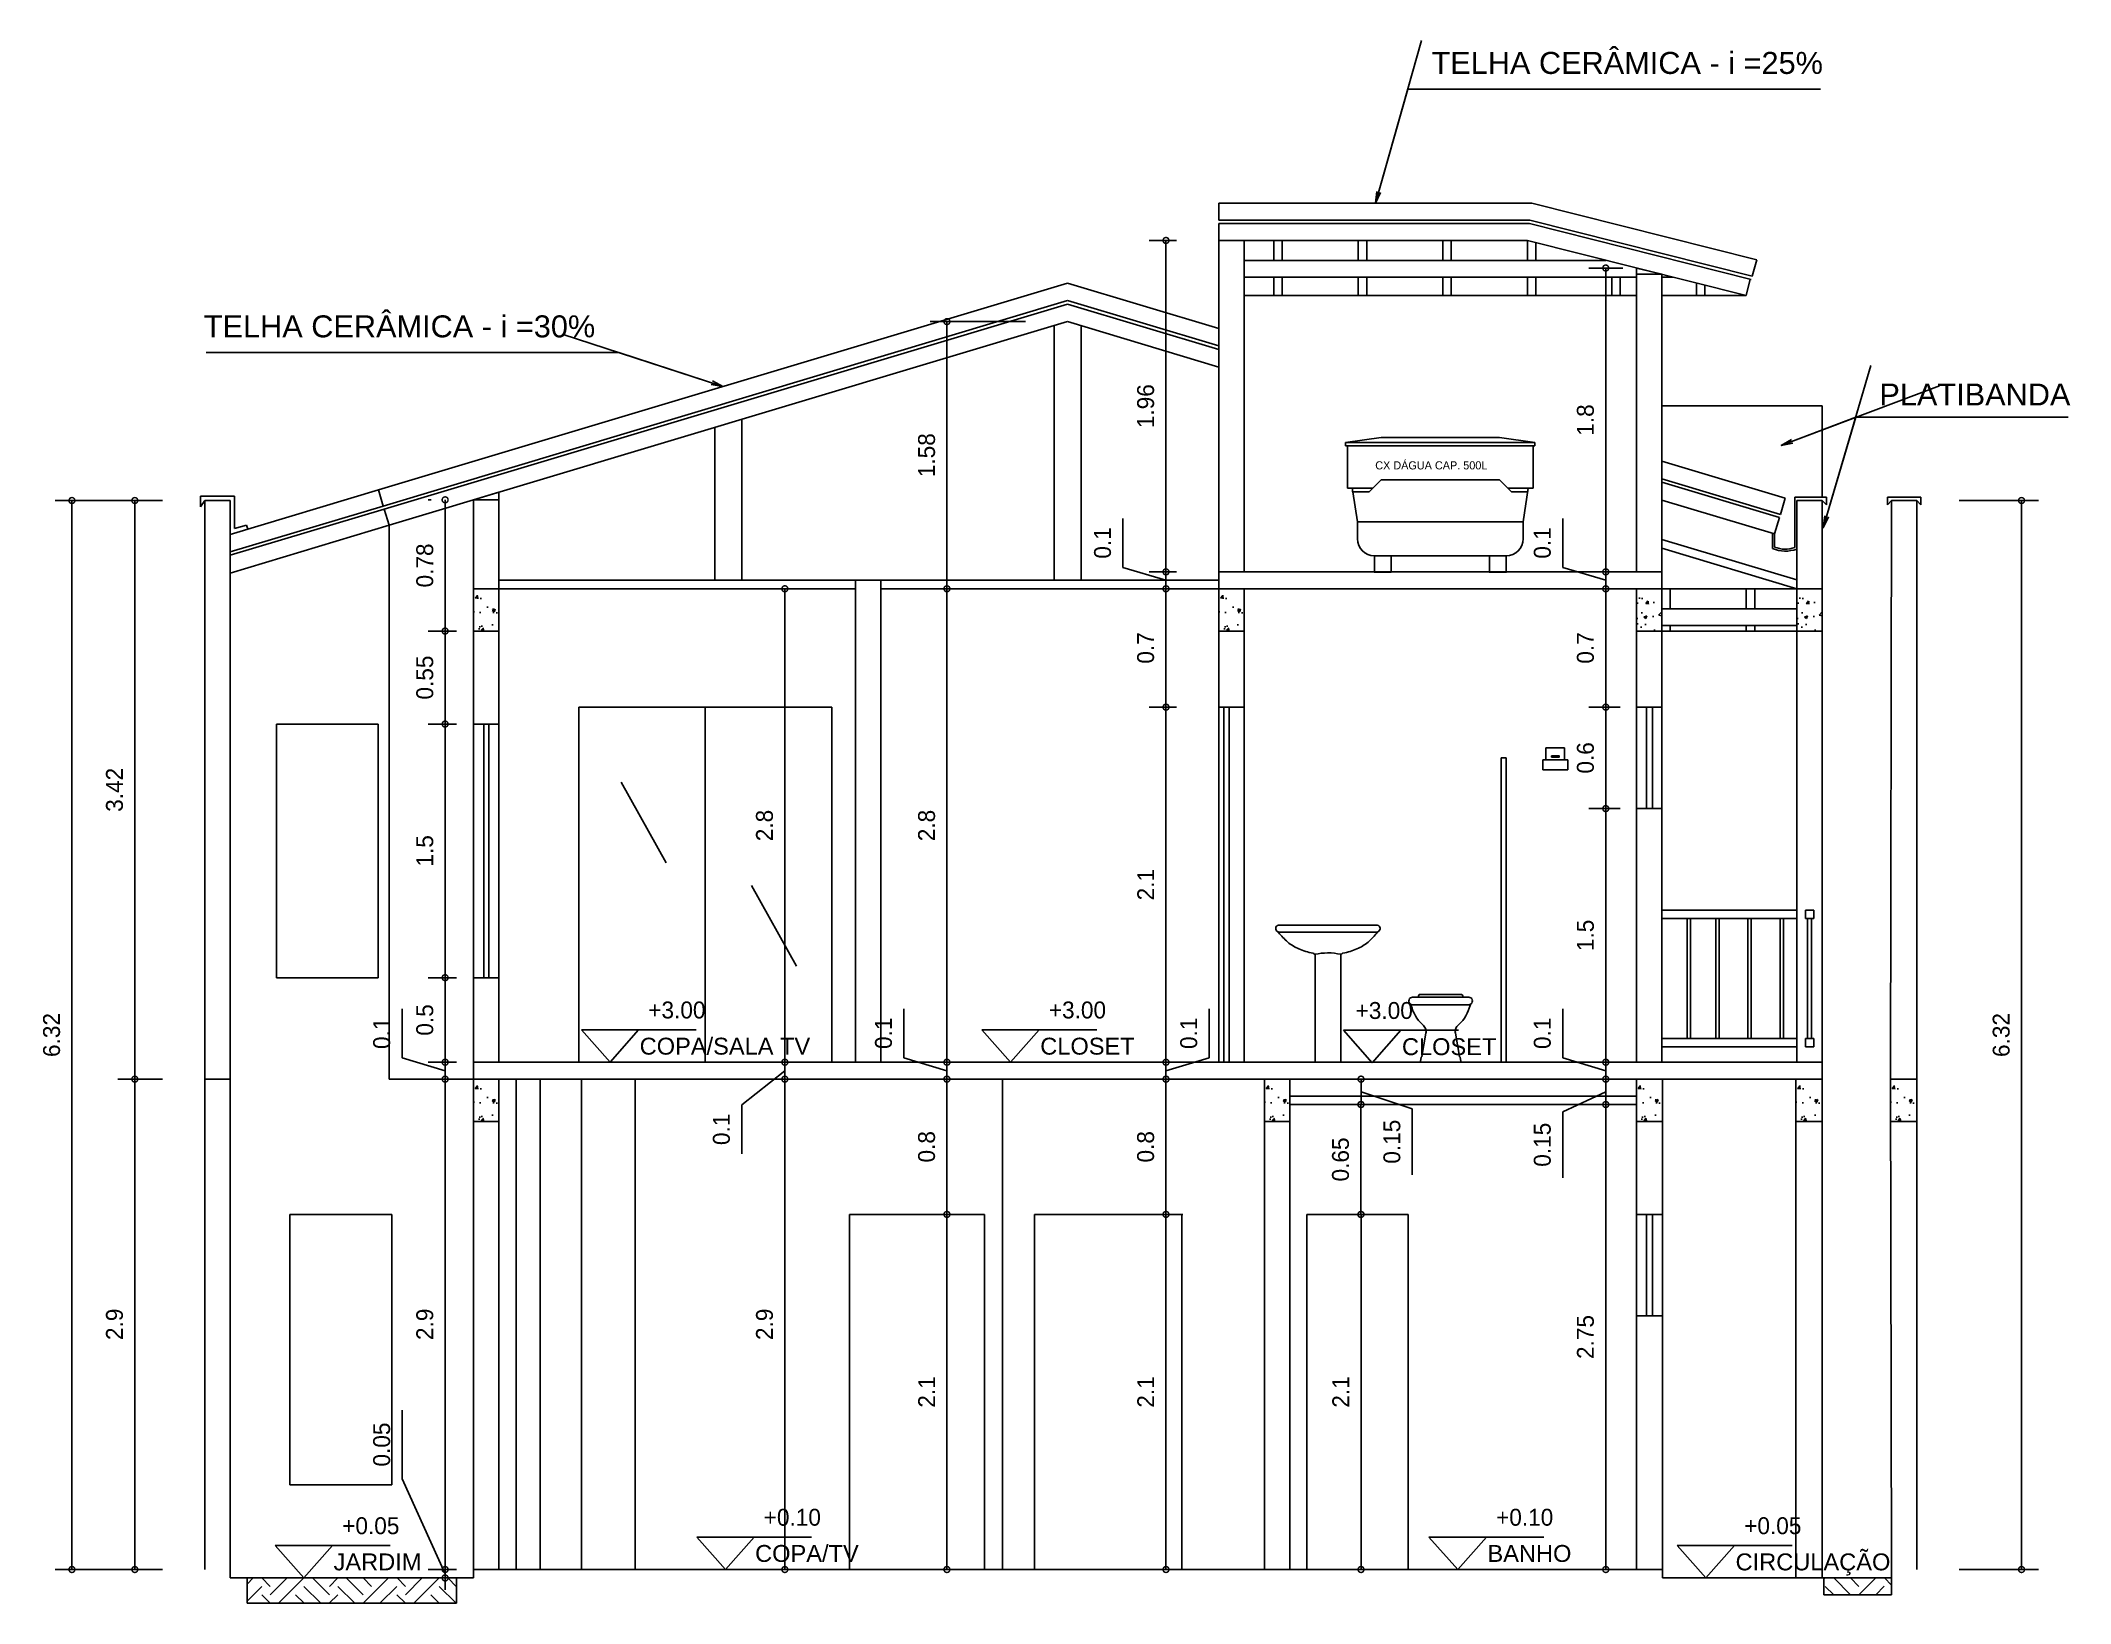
# Model space of a CAD drawing. Extents: x 130 to 509, y 87 to 225.
# Drawn here: x 372.58 to 384.59, y 141.76 to 151.01 of the extents above; entities that cross this region are included whole.
import ezdxf

# ---------------------------------------------------------------- set-up
doc = ezdxf.new("R2010")
doc.units = 0
doc.header["$LTSCALE"] = 7
doc.layers.get('0').update_dxf_attribs({"linetype": 'CONTINUOUS'})
doc.layers.get('DEFPOINTS').update_dxf_attribs({"linetype": 'CONTINUOUS'})
for name, color, linetype in [('02', 2, 'CONTINUOUS'), ('03', 3, 'CONTINUOUS'), ('04', 4, 'CONTINUOUS'), ('05', 5, 'CONTINUOUS'), ('06', 6, 'CONTINUOUS'), ('20', 2, 'CONTINUOUS'), ('40', 4, 'CONTINUOUS'), ('50', 5, 'CONTINUOUS'), ('COTAS', 7, 'CONTINUOUS'), ('TEXTO', 3, 'CONTINUOUS')]:
    doc.layers.add(name, color=color, linetype=linetype)
doc.styles.add('ARIAL', font='arial.ttf', dxfattribs={"height": 0.075})
doc.dimstyles.get("Standard").update_dxf_attribs({"dimtxt": 0.18, "dimasz": 0.18, "dimexe": 0.18, "dimexo": 0.0625, "dimgap": 0.09, "dimtad": 0, "dimtih": 1, "dimtoh": 1, "dimdec": 4, "dimzin": 0, "dimdsep": 46, "dimtxsty": 'Standard', "dimcen": 0.09, "dimadec": 0, "dimazin": 0, "dimtfac": 1, "dimtdec": 4, "dimtofl": 0, "dimtmove": 0, "dimatfit": 3, "dimfxl": 1, "dimtolj": 1, "dimtzin": 0, "dimarcsym": 0})
pattern_1 = [(45, (-24.46222, 32.21421), (0.1, 0.3), [0.28284271, -0.28284271]), (45, (-24.41222, 32.16421), (0.1, 0.3), [0.28284271, -0.28284271]), (315, (-24.36222, 32.1642), (0.3, 0.1), [0.14142136, -0.14142136]), (315, (-24.31222, 32.2142), (0.3, 0.1), [0.14142136, -0.14142136]), (315, (-24.26222, 32.2642), (0.3, 0.1), [0.14142136, -0.14142136]), (315, (-24.21222, 32.3142), (0.3, 0.1), [0.14142136, -0.14142136])]
pattern_2 = [(50, (-24.46222, 32.11421), (0.18218467, -0.015939086), [0.01905, -0.20955]), (355, (-24.46222, 32.11421), (-0.03524283, 0.19105664), [0.01524, -0.16764]), (100.451, (-24.44704, 32.11288), (0.1469425, 0.17511669), [0.01619, -0.17809]), (46.1842, (-24.46222, 32.16501), (0.27107904, -0.04204233), [0.028575, -0.314325]), (96.6356, (-24.43963, 32.1615), (0.23740423, 0.24742556), [0.024285, -0.267135]), (351.184, (-24.46222, 32.165), (0.2374046, 0.24742512), [0.02286, -0.25146]), (21, (-24.43682, 32.15231), (0.15161488, -0.10226552), [0.01905, -0.20955]), (326, (-24.43682, 32.15231), (0.06180203, 0.18418797), [0.01524, -0.16764]), (71.4514, (-24.42418, 32.14379), (0.21341649, 0.08192286), [0.01619, -0.17809]), (37.5, (-24.46222, 32.11421), (0.003088603, 0.084555039), [0, -0.165608, 0, -0.17018, 0, -0.168275]), (7.5, (-24.46222, 32.11421), (0.066819663, 0.100180575), [0, -0.097028, 0, -0.161798, 0, -0.064135]), (327.5, (-24.51886, 32.11421), (0.135590595, -0.005728744), [0, -0.0635, 0, -0.19812, 0, -0.26289]), (317.5, (-24.54426, 32.11421), (0.14812918, 0.02542649), [0, -0.08255, 0, -0.131572, 0, -0.18669])]

msp = doc.modelspace()

# ---------------------------------------------------------------- texts
at = {"layer": '02'}
msp.add_text('CX DÁGUA CAP. 500L', height=0.048, dxfattribs=at).set_placement((380.476, 148.47))
at = {"layer": 'COTAS'}
for s, p in [('+3.00', (376.175, 145.223)), ('+3.00', (378.545, 145.223)), ('+3.00', (380.36, 145.22)), ('+0.10', (376.858, 142.223)), ('+0.10', (381.191, 142.223)), ('+0.05', (374.364, 142.173)), ('+0.05', (382.659, 142.173))]:
    msp.add_text(s, height=0.1, dxfattribs=at).set_placement(p)
at = {"layer": 'TEXTO', "style": 'ARIAL'}
for s, p in [('COPA/SALA TV', (376.124, 145.009)), ('CLOSET', (378.494, 145.009)), ('CLOSET', (380.634, 145.006)), ('COPA/TV', (376.807, 142.009)), ('BANHO', (381.14, 142.009)), ('CIRCULAÇÃO', (382.608, 141.959)), ('JARDIM', (374.313, 141.959))]:
    msp.add_text(s, height=0.1, dxfattribs=at).set_placement(p)
at = {"layer": 'TEXTO', "char_height": 0.13, "style": 'ARIAL'}
for s, insert, attachment_point in [('TELHA CERÂMICA - i =25%', (380.809, 150.873), 4), ('TELHA CERÂMICA - i =30%', (375.861, 149.315), 6), ('PLATIBANDA', (383.459, 148.913), 4)]:
    msp.add_mtext(s, dxfattribs=dict(at, insert=insert, attachment_point=attachment_point))

# ---------------------------------------------------------------- blocks, each defined once
blk = doc.blocks.new('LOUÇA-01')
blk.add_lwpolyline([(0, 0), (0.111, 0), (0.116, 0, 0.430189), (0.119, 0.004), (0.115, 0.029), (0.115, 0.029, 0.221855), (0.111, 0.033), (0.087, 0.172, -0.088189), (0.088, 0.193, -0.142745), (0.101, 0.217), (0.108, 0.223, 0.143489), (0.174, 0.336, -0.13045), (0.18, 0.345, 0.692721), (0.166, 0.385), (0.137, 0.385, -0.335716), (0.131, 0.39), (0.13, 0.397, 0.365938), (0.125, 0.4), (0, 0.4), (-0.125, 0.4, 0.365938), (-0.13, 0.397), (-0.131, 0.39, -0.335716), (-0.137, 0.385), (-0.166, 0.385, 0.692721), (-0.18, 0.345, -0.13045), (-0.174, 0.336, 0.143489), (-0.108, 0.223), (-0.101, 0.217, -0.142745), (-0.088, 0.193, -0.088189), (-0.087, 0.172), (-0.111, 0.033, 0.221855), (-0.115, 0.029), (-0.115, 0.029), (-0.119, 0.004, 0.430189), (-0.116, 0), (-0.111, 0)], format="xyb", close=True)
blk.add_lwpolyline([(-0.137, 0.385), (0, 0.385), (0.137, 0.385)])
blk.add_lwpolyline([(-0.18, 0.345, 0.161456), (-0.166, 0.34), (0, 0.34), (0.166, 0.34, 0.161456), (0.18, 0.345)], format="xyb")
blk = doc.blocks.new('LOUÇA-23')
blk.add_lwpolyline([(0, -0.001), (0.071, -0.001, 0.414214), (0.076, 0.004), (0.076, 0.638, -0.001012), (0.078, 0.638, 0.278163), (0.083, 0.64), (0.083, 0.641, -0.198576), (0.089, 0.645, 0.069944), (0.172, 0.669, 0.067017), (0.238, 0.71, 0.054509), (0.292, 0.767, -0.104847), (0.296, 0.771, 0.772082), (0.292, 0.81, 0.036547), (0.29, 0.81), (0.211, 0.81), (0, 0.81), (-0.211, 0.81), (-0.29, 0.81, 0.036547), (-0.292, 0.81, 0.772082), (-0.296, 0.771, -0.104847), (-0.292, 0.767, 0.054509), (-0.238, 0.71, 0.067017), (-0.172, 0.669, 0.069944), (-0.089, 0.645, -0.198576), (-0.083, 0.641), (-0.083, 0.64, 0.278163), (-0.078, 0.638, -0.001012), (-0.076, 0.638), (-0.076, 0.004, 0.414214), (-0.071, -0.001)], format="xyb", close=True)
for points in [[(-0.296, 0.771, 0.064534), (-0.291, 0.769, 0.046224), (-0.291, 0.769), (0, 0.769), (0.291, 0.769, 0.046224), (0.291, 0.769, 0.064534), (0.296, 0.771, 0.064534)], [(0.076, 0.638, 0.037131), (0.001, 0.646), (-0.002, 0.646, 0.036534), (-0.076, 0.638, 0.037602)]]:
    blk.add_lwpolyline(points, format="xyb")
blk = doc.blocks.new('_DOTSMALL')
at = {"color": 0, "linetype": 'ByBlock', "const_width": 0.5}
blk.add_lwpolyline([(-0.0625, 0, 1), (0.0625, 0, 1)], format="xyb", close=True, dxfattribs=at)
blk = doc.blocks.new('*D259')
at = {"color": 0, "linetype": 'ByBlock'}
for p, q in [((475.079, 144.864), (474.9, 144.864)), ((475, 144.864), (475, 144.064)), ((474.973, 144.064), (474.9, 144.064))]:
    blk.add_line(p, q, dxfattribs=at)
at = {"layer": 'DEFPOINTS', "color": 0, "linetype": 'ByBlock'}
for p in [(475.329, 144.864), (475, 144.064), (475.223, 144.064)]:
    blk.add_point(p, dxfattribs=at)
at = {"color": 0, "linetype": 'ByBlock', "xscale": 0.07, "yscale": 0.07, "zscale": 0.07}
for p, rotation in [((475, 144.864), 90), ((475, 144.064), 270)]:
    blk.add_blockref('_DOTSMALL', p, dxfattribs=dict(at, rotation=rotation))
at = {"color": 2, "linetype": 'ByBlock', "insert": (474.88, 144.464), "char_height": 0.1, "attachment_point": 5, "rotation": 90}
blk.add_mtext('\\A1;0.8', dxfattribs=at)
blk = doc.blocks.new('*D260')
at = {"layer": 'COTAS', "color": 0}
for p, q in [((377.942, 144.064), (377.942, 141.964)), ((377.702, 141.964), (377.842, 141.964))]:
    blk.add_line(p, q, dxfattribs=at)
at = {"layer": 'DEFPOINTS', "color": 0}
for p in [(378.165, 144.064), (377.942, 141.964), (377.952, 141.964)]:
    blk.add_point(p, dxfattribs=at)
at = {"layer": 'COTAS', "color": 0, "xscale": 0.07, "yscale": 0.07, "zscale": 0.07}
for p, rotation in [((377.942, 144.064), 90), ((377.942, 141.964), 270)]:
    blk.add_blockref('_DOTSMALL', p, dxfattribs=dict(at, rotation=rotation))
at = {"layer": 'COTAS', "color": 2, "insert": (377.822, 143.014), "char_height": 0.1, "attachment_point": 5, "rotation": 90}
blk.add_mtext('\\A1;2.1', dxfattribs=at)
blk = doc.blocks.new('*D261')
at = {"color": 0, "linetype": 'ByBlock'}
for p, q in [((477.379, 144.714), (477.549, 144.714)), ((477.449, 144.064), (477.449, 144.714)), ((477.379, 144.064), (477.549, 144.064))]:
    blk.add_line(p, q, dxfattribs=at)
at = {"layer": 'DEFPOINTS', "color": 0, "linetype": 'ByBlock'}
for p in [(477.129, 144.714), (477.449, 144.714), (477.129, 144.064)]:
    blk.add_point(p, dxfattribs=at)
at = {"color": 0, "linetype": 'ByBlock', "xscale": 0.07, "yscale": 0.07, "zscale": 0.07}
for p, rotation in [((477.449, 144.714), 90), ((477.449, 144.064), 270)]:
    blk.add_blockref('_DOTSMALL', p, dxfattribs=dict(at, rotation=rotation))
at = {"color": 2, "linetype": 'ByBlock', "insert": (477.329, 144.389), "char_height": 0.1, "attachment_point": 5, "rotation": 90}
blk.add_mtext('\\A1;0.65', dxfattribs=at)
blk = doc.blocks.new('*D262')
at = {"layer": 'COTAS', "color": 0}
for p, q in [((380.392, 144.064), (380.392, 141.964)), ((380.622, 141.964), (380.492, 141.964))]:
    blk.add_line(p, q, dxfattribs=at)
at = {"layer": 'DEFPOINTS', "color": 0}
for p in [(380.071, 144.064), (380.372, 141.964), (380.392, 141.964)]:
    blk.add_point(p, dxfattribs=at)
at = {"layer": 'COTAS', "color": 0, "xscale": 0.07, "yscale": 0.07, "zscale": 0.07}
for p, rotation in [((380.392, 144.064), 90), ((380.392, 141.964), 270)]:
    blk.add_blockref('_DOTSMALL', p, dxfattribs=dict(at, rotation=rotation))
at = {"layer": 'COTAS', "color": 2, "insert": (380.272, 143.014), "char_height": 0.1, "attachment_point": 5, "rotation": 90}
blk.add_mtext('\\A1;2.1', dxfattribs=at)
blk = doc.blocks.new('*D263')
at = {"color": 0, "linetype": 'ByBlock'}
for p, q in [((478.829, 144.714), (478.798, 144.714)), ((478.898, 144.714), (478.898, 141.964)), ((478.829, 141.964), (478.798, 141.964))]:
    blk.add_line(p, q, dxfattribs=at)
at = {"layer": 'DEFPOINTS', "color": 0, "linetype": 'ByBlock'}
for p in [(479.079, 144.714), (478.898, 141.964), (479.079, 141.964)]:
    blk.add_point(p, dxfattribs=at)
at = {"color": 0, "linetype": 'ByBlock', "xscale": 0.07, "yscale": 0.07, "zscale": 0.07}
for p, rotation in [((478.898, 144.714), 90), ((478.898, 141.964), 270)]:
    blk.add_blockref('_DOTSMALL', p, dxfattribs=dict(at, rotation=rotation))
at = {"color": 2, "linetype": 'ByBlock', "insert": (478.778, 143.339), "char_height": 0.1, "attachment_point": 5, "rotation": 90}
blk.add_mtext('\\A1;2.75', dxfattribs=at)
blk = doc.blocks.new('*D264')
at = {"layer": 'COTAS', "color": 0}
for p, q in [((377.687, 144.99), (377.687, 145.28)), ((377.942, 144.914), (377.687, 144.99)), ((377.693, 144.964), (377.842, 144.964)), ((377.942, 144.964), (377.942, 145.034)), ((377.942, 144.864), (377.942, 144.964)), ((377.942, 144.864), (377.942, 144.964)), ((377.942, 144.864), (377.942, 144.794))]:
    blk.add_line(p, q, dxfattribs=at)
at = {"layer": 'DEFPOINTS', "color": 0}
for p in [(377.942, 144.964), (377.943, 144.964), (378.271, 144.864)]:
    blk.add_point(p, dxfattribs=at)
at = {"layer": 'COTAS', "color": 0, "xscale": 0.07, "yscale": 0.07, "zscale": 0.07}
for p, rotation in [((377.942, 144.964), 270), ((377.942, 144.864), 90)]:
    blk.add_blockref('_DOTSMALL', p, dxfattribs=dict(at, rotation=rotation))
at = {"layer": 'COTAS', "color": 2, "insert": (377.567, 145.135), "char_height": 0.1, "attachment_point": 5, "rotation": 90}
blk.add_mtext('\\A1;0.1', dxfattribs=at)
blk = doc.blocks.new('*D265')
at = {"layer": 'COTAS', "color": 0}
for p, q in [((377.801, 147.764), (378.042, 147.764)), ((377.942, 144.964), (377.942, 147.764))]:
    blk.add_line(p, q, dxfattribs=at)
at = {"layer": 'DEFPOINTS', "color": 0}
for p in [(377.551, 147.764), (377.942, 147.764), (377.943, 144.964)]:
    blk.add_point(p, dxfattribs=at)
at = {"layer": 'COTAS', "color": 0, "xscale": 0.07, "yscale": 0.07, "zscale": 0.07}
for p, rotation in [((377.942, 147.764), 90), ((377.942, 144.964), 270)]:
    blk.add_blockref('_DOTSMALL', p, dxfattribs=dict(at, rotation=rotation))
at = {"layer": 'COTAS', "color": 2, "insert": (377.822, 146.364), "char_height": 0.1, "attachment_point": 5, "rotation": 90}
blk.add_mtext('\\A1;2.8', dxfattribs=at)
blk = doc.blocks.new('*D266')
at = {"layer": 'COTAS', "color": 0}
for p, q in [((378.406, 149.344), (377.842, 149.344)), ((377.942, 147.764), (377.942, 149.344))]:
    blk.add_line(p, q, dxfattribs=at)
at = {"layer": 'DEFPOINTS', "color": 0}
for p in [(377.942, 149.344), (378.656, 149.344), (377.551, 147.764)]:
    blk.add_point(p, dxfattribs=at)
at = {"layer": 'COTAS', "color": 0, "xscale": 0.07, "yscale": 0.07, "zscale": 0.07}
for p, rotation in [((377.942, 149.344), 90), ((377.942, 147.764), 270)]:
    blk.add_blockref('_DOTSMALL', p, dxfattribs=dict(at, rotation=rotation))
at = {"layer": 'COTAS', "color": 2, "insert": (377.822, 148.554), "char_height": 0.1, "attachment_point": 5, "rotation": 90}
blk.add_mtext('\\A1;1.58', dxfattribs=at)
blk = doc.blocks.new('*D267')
at = {"layer": 'COTAS', "color": 0}
for p, q in [((381.601, 144.864), (381.74, 144.864)), ((381.84, 144.714), (381.84, 144.864)), ((381.84, 144.789), (381.585, 144.671)), ((381.585, 144.671), (381.585, 144.281))]:
    blk.add_line(p, q, dxfattribs=at)
at = {"layer": 'DEFPOINTS', "color": 0}
for p in [(381.84, 144.864), (381.851, 144.864), (382.021, 144.714)]:
    blk.add_point(p, dxfattribs=at)
at = {"layer": 'COTAS', "color": 0, "xscale": 0.07, "yscale": 0.07, "zscale": 0.07}
for p, rotation in [((381.84, 144.864), 90), ((381.84, 144.714), 270)]:
    blk.add_blockref('_DOTSMALL', p, dxfattribs=dict(at, rotation=rotation))
at = {"layer": 'COTAS', "color": 2, "insert": (381.465, 144.476), "char_height": 0.1, "attachment_point": 5, "rotation": 90}
blk.add_mtext('\\A1;0.15', dxfattribs=at)
blk = doc.blocks.new('*D268')
at = {"layer": 'COTAS', "color": 0}
for p, q in [((381.585, 144.99), (381.585, 145.28)), ((381.84, 144.914), (381.585, 144.99)), ((381.601, 144.964), (381.74, 144.964)), ((381.84, 144.964), (381.84, 145.034)), ((381.84, 144.864), (381.84, 144.964)), ((381.84, 144.864), (381.84, 144.964)), ((381.84, 144.864), (381.84, 144.794))]:
    blk.add_line(p, q, dxfattribs=at)
at = {"layer": 'DEFPOINTS', "color": 0}
for p in [(381.84, 144.964), (381.851, 144.964), (381.851, 144.864)]:
    blk.add_point(p, dxfattribs=at)
at = {"layer": 'COTAS', "color": 0, "xscale": 0.07, "yscale": 0.07, "zscale": 0.07}
for p, rotation in [((381.84, 144.964), 270), ((381.84, 144.864), 90)]:
    blk.add_blockref('_DOTSMALL', p, dxfattribs=dict(at, rotation=rotation))
at = {"layer": 'COTAS', "color": 2, "insert": (381.465, 145.135), "char_height": 0.1, "attachment_point": 5, "rotation": 90}
blk.add_mtext('\\A1;0.1', dxfattribs=at)
blk = doc.blocks.new('*D269')
at = {"layer": 'COTAS', "color": 0}
for p, q in [((381.585, 147.89), (381.585, 148.18)), ((381.84, 147.814), (381.585, 147.89)), ((381.593, 147.864), (381.74, 147.864)), ((381.84, 147.864), (381.84, 147.934)), ((381.84, 147.764), (381.84, 147.864)), ((381.84, 147.764), (381.84, 147.864)), ((381.84, 147.764), (381.84, 147.694))]:
    blk.add_line(p, q, dxfattribs=at)
at = {"layer": 'DEFPOINTS', "color": 0}
for p in [(381.84, 147.864), (381.843, 147.864), (381.843, 147.764)]:
    blk.add_point(p, dxfattribs=at)
at = {"layer": 'COTAS', "color": 0, "xscale": 0.07, "yscale": 0.07, "zscale": 0.07}
for p, rotation in [((381.84, 147.864), 270), ((381.84, 147.764), 90)]:
    blk.add_blockref('_DOTSMALL', p, dxfattribs=dict(at, rotation=rotation))
at = {"layer": 'COTAS', "color": 2, "insert": (381.465, 148.035), "char_height": 0.1, "attachment_point": 5, "rotation": 90}
blk.add_mtext('\\A1;0.1', dxfattribs=at)
blk = doc.blocks.new('*D270')
at = {"layer": 'COTAS', "color": 0}
for p, q in [((381.94, 149.661), (381.74, 149.661)), ((381.84, 147.864), (381.84, 149.661))]:
    blk.add_line(p, q, dxfattribs=at)
at = {"layer": 'DEFPOINTS', "color": 0}
for p in [(381.84, 149.661), (382.19, 149.661), (381.843, 147.864)]:
    blk.add_point(p, dxfattribs=at)
at = {"layer": 'COTAS', "color": 0, "xscale": 0.07, "yscale": 0.07, "zscale": 0.07}
for p, rotation in [((381.84, 149.661), 90), ((381.84, 147.864), 270)]:
    blk.add_blockref('_DOTSMALL', p, dxfattribs=dict(at, rotation=rotation))
at = {"layer": 'COTAS', "color": 2, "insert": (381.72, 148.762), "char_height": 0.1, "attachment_point": 5, "rotation": 90}
blk.add_mtext('\\A1;1.8', dxfattribs=at)
blk = doc.blocks.new('*D271')
at = {"color": 0, "linetype": 'ByBlock'}
for p, q in [((476.359, 149.874), (476.196, 149.874)), ((476.296, 149.874), (476.296, 147.914)), ((476.359, 147.914), (476.196, 147.914))]:
    blk.add_line(p, q, dxfattribs=at)
at = {"layer": 'DEFPOINTS', "color": 0, "linetype": 'ByBlock'}
for p in [(476.609, 149.874), (476.296, 147.914), (476.609, 147.914)]:
    blk.add_point(p, dxfattribs=at)
at = {"color": 0, "linetype": 'ByBlock', "xscale": 0.07, "yscale": 0.07, "zscale": 0.07}
for p, rotation in [((476.296, 149.874), 90), ((476.296, 147.914), 270)]:
    blk.add_blockref('_DOTSMALL', p, dxfattribs=dict(at, rotation=rotation))
at = {"color": 2, "linetype": 'ByBlock', "insert": (476.176, 148.894), "char_height": 0.1, "attachment_point": 5, "rotation": 90}
blk.add_mtext('\\A1;1.96', dxfattribs=at)
blk = doc.blocks.new('*D272')
at = {"layer": 'COTAS', "color": 0}
for p, q in [((378.983, 147.89), (378.983, 148.18)), ((379.238, 147.814), (378.983, 147.89)), ((379.238, 147.864), (379.238, 147.934)), ((379.238, 147.864), (379.238, 147.764)), ((379.238, 147.864), (379.238, 147.764)), ((379.301, 147.764), (379.138, 147.764)), ((379.238, 147.764), (379.238, 147.694))]:
    blk.add_line(p, q, dxfattribs=at)
at = {"layer": 'DEFPOINTS', "color": 0}
for p in [(379.551, 147.864), (379.238, 147.764), (379.551, 147.764)]:
    blk.add_point(p, dxfattribs=at)
at = {"layer": 'COTAS', "color": 0, "xscale": 0.07, "yscale": 0.07, "zscale": 0.07}
for p, rotation in [((379.238, 147.864), 270), ((379.238, 147.764), 90)]:
    blk.add_blockref('_DOTSMALL', p, dxfattribs=dict(at, rotation=rotation))
at = {"layer": 'COTAS', "color": 2, "insert": (378.863, 148.035), "char_height": 0.1, "attachment_point": 5, "rotation": 90}
blk.add_mtext('\\A1;0.1', dxfattribs=at)
blk = doc.blocks.new('*D273')
at = {"layer": 'COTAS', "color": 0}
for p, q in [((379.238, 147.764), (379.238, 147.064)), ((379.301, 147.064), (379.138, 147.064))]:
    blk.add_line(p, q, dxfattribs=at)
at = {"layer": 'DEFPOINTS', "color": 0}
for p in [(379.551, 147.764), (379.238, 147.064), (379.551, 147.064)]:
    blk.add_point(p, dxfattribs=at)
at = {"layer": 'COTAS', "color": 0, "xscale": 0.07, "yscale": 0.07, "zscale": 0.07}
for p, rotation in [((379.238, 147.764), 90), ((379.238, 147.064), 270)]:
    blk.add_blockref('_DOTSMALL', p, dxfattribs=dict(at, rotation=rotation))
at = {"layer": 'COTAS', "color": 2, "insert": (379.118, 147.414), "char_height": 0.1, "attachment_point": 5, "rotation": 90}
blk.add_mtext('\\A1;0.7', dxfattribs=at)
blk = doc.blocks.new('*D274')
at = {"layer": 'COTAS', "color": 0}
for p, q in [((379.238, 147.064), (379.238, 144.964)), ((379.301, 144.964), (379.138, 144.964))]:
    blk.add_line(p, q, dxfattribs=at)
at = {"layer": 'DEFPOINTS', "color": 0}
for p in [(379.551, 147.064), (379.238, 144.964), (379.551, 144.964)]:
    blk.add_point(p, dxfattribs=at)
at = {"layer": 'COTAS', "color": 0, "xscale": 0.07, "yscale": 0.07, "zscale": 0.07}
for p, rotation in [((379.238, 147.064), 90), ((379.238, 144.964), 270)]:
    blk.add_blockref('_DOTSMALL', p, dxfattribs=dict(at, rotation=rotation))
at = {"layer": 'COTAS', "color": 2, "insert": (379.118, 146.014), "char_height": 0.1, "attachment_point": 5, "rotation": 90}
blk.add_mtext('\\A1;2.1', dxfattribs=at)
blk = doc.blocks.new('*D275')
at = {"layer": 'COTAS', "color": 0}
for p, q in [((381.926, 146.464), (381.74, 146.464)), ((381.84, 144.964), (381.84, 146.464))]:
    blk.add_line(p, q, dxfattribs=at)
at = {"layer": 'DEFPOINTS', "color": 0}
for p in [(381.84, 146.464), (382.176, 146.464), (381.851, 144.964)]:
    blk.add_point(p, dxfattribs=at)
at = {"layer": 'COTAS', "color": 0, "xscale": 0.07, "yscale": 0.07, "zscale": 0.07}
for p, rotation in [((381.84, 146.464), 90), ((381.84, 144.964), 270)]:
    blk.add_blockref('_DOTSMALL', p, dxfattribs=dict(at, rotation=rotation))
at = {"layer": 'COTAS', "color": 2, "insert": (381.72, 145.714), "char_height": 0.1, "attachment_point": 5, "rotation": 90}
blk.add_mtext('\\A1;1.5', dxfattribs=at)
blk = doc.blocks.new('*D276')
at = {"layer": 'COTAS', "color": 0}
for p, q in [((381.926, 147.064), (381.74, 147.064)), ((381.84, 146.464), (381.84, 147.064))]:
    blk.add_line(p, q, dxfattribs=at)
at = {"layer": 'DEFPOINTS', "color": 0}
for p in [(381.84, 147.064), (382.176, 147.064), (382.176, 146.464)]:
    blk.add_point(p, dxfattribs=at)
at = {"layer": 'COTAS', "color": 0, "xscale": 0.07, "yscale": 0.07, "zscale": 0.07}
for p, rotation in [((381.84, 147.064), 90), ((381.84, 146.464), 270)]:
    blk.add_blockref('_DOTSMALL', p, dxfattribs=dict(at, rotation=rotation))
at = {"layer": 'COTAS', "color": 2, "insert": (381.72, 146.764), "char_height": 0.1, "attachment_point": 5, "rotation": 90}
blk.add_mtext('\\A1;0.6', dxfattribs=at)
blk = doc.blocks.new('*D277')
at = {"layer": 'COTAS', "color": 0}
for p, q in [((381.771, 147.764), (381.74, 147.764)), ((381.84, 147.064), (381.84, 147.764))]:
    blk.add_line(p, q, dxfattribs=at)
at = {"layer": 'DEFPOINTS', "color": 0}
for p in [(381.84, 147.764), (382.021, 147.764), (382.021, 147.064)]:
    blk.add_point(p, dxfattribs=at)
at = {"layer": 'COTAS', "color": 0, "xscale": 0.07, "yscale": 0.07, "zscale": 0.07}
for p, rotation in [((381.84, 147.764), 90), ((381.84, 147.064), 270)]:
    blk.add_blockref('_DOTSMALL', p, dxfattribs=dict(at, rotation=rotation))
at = {"layer": 'COTAS', "color": 2, "insert": (381.72, 147.414), "char_height": 0.1, "attachment_point": 5, "rotation": 90}
blk.add_mtext('\\A1;0.7', dxfattribs=at)
blk = doc.blocks.new('*D278')
at = {"layer": 'COTAS', "color": 0}
for p, q in [((379.493, 144.99), (379.493, 145.28)), ((379.238, 144.964), (379.238, 145.034)), ((379.238, 144.914), (379.493, 144.99)), ((379.238, 144.964), (379.238, 144.864)), ((379.238, 144.964), (379.238, 144.864)), ((379.238, 144.864), (379.238, 144.794)), ((379.381, 144.864), (379.338, 144.864))]:
    blk.add_line(p, q, dxfattribs=at)
at = {"layer": 'DEFPOINTS', "color": 0}
for p in [(379.551, 144.964), (379.131, 144.864), (379.238, 144.864)]:
    blk.add_point(p, dxfattribs=at)
at = {"layer": 'COTAS', "color": 0, "xscale": 0.07, "yscale": 0.07, "zscale": 0.07}
for p, rotation in [((379.238, 144.964), 270), ((379.238, 144.864), 90)]:
    blk.add_blockref('_DOTSMALL', p, dxfattribs=dict(at, rotation=rotation))
at = {"layer": 'COTAS', "color": 2, "insert": (379.373, 145.135), "char_height": 0.1, "attachment_point": 5, "rotation": 90}
blk.add_mtext('\\A1;0.1', dxfattribs=at)
blk = doc.blocks.new('*D279')
at = {"layer": 'COTAS', "color": 0}
for p, q in [((379.238, 144.864), (379.238, 144.064)), ((378.711, 144.064), (379.338, 144.064))]:
    blk.add_line(p, q, dxfattribs=at)
at = {"layer": 'DEFPOINTS', "color": 0}
for p in [(379.131, 144.864), (378.461, 144.064), (379.238, 144.064)]:
    blk.add_point(p, dxfattribs=at)
at = {"layer": 'COTAS', "color": 0, "xscale": 0.07, "yscale": 0.07, "zscale": 0.07}
for p, rotation in [((379.238, 144.864), 90), ((379.238, 144.064), 270)]:
    blk.add_blockref('_DOTSMALL', p, dxfattribs=dict(at, rotation=rotation))
at = {"layer": 'COTAS', "color": 2, "insert": (379.118, 144.464), "char_height": 0.1, "attachment_point": 5, "rotation": 90}
blk.add_mtext('\\A1;0.8', dxfattribs=at)
blk = doc.blocks.new('*D280')
at = {"layer": 'COTAS', "color": 0}
for p, q in [((379.238, 144.064), (379.238, 141.964)), ((379.381, 141.964), (379.338, 141.964))]:
    blk.add_line(p, q, dxfattribs=at)
at = {"layer": 'DEFPOINTS', "color": 0}
for p in [(379.131, 144.064), (379.131, 141.964), (379.238, 141.964)]:
    blk.add_point(p, dxfattribs=at)
at = {"layer": 'COTAS', "color": 0, "xscale": 0.07, "yscale": 0.07, "zscale": 0.07}
for p, rotation in [((379.238, 144.064), 90), ((379.238, 141.964), 270)]:
    blk.add_blockref('_DOTSMALL', p, dxfattribs=dict(at, rotation=rotation))
at = {"layer": 'COTAS', "color": 2, "insert": (379.118, 143.014), "char_height": 0.1, "attachment_point": 5, "rotation": 90}
blk.add_mtext('\\A1;2.1', dxfattribs=at)
blk = doc.blocks.new('*D281')
at = {"color": 0, "linetype": 'ByBlock'}
for p, q in [((471.949, 144.864), (471.931, 144.864)), ((472.031, 144.864), (472.031, 141.964)), ((472.099, 141.964), (471.931, 141.964))]:
    blk.add_line(p, q, dxfattribs=at)
at = {"layer": 'DEFPOINTS', "color": 0, "linetype": 'ByBlock'}
for p in [(472.199, 144.864), (472.031, 141.964), (472.349, 141.964)]:
    blk.add_point(p, dxfattribs=at)
at = {"color": 0, "linetype": 'ByBlock', "xscale": 0.07, "yscale": 0.07, "zscale": 0.07}
for p, rotation in [((472.031, 144.864), 90), ((472.031, 141.964), 270)]:
    blk.add_blockref('_DOTSMALL', p, dxfattribs=dict(at, rotation=rotation))
at = {"color": 2, "linetype": 'ByBlock', "insert": (471.911, 143.414), "char_height": 0.1, "attachment_point": 5, "rotation": 90}
blk.add_mtext('\\A1;2.9', dxfattribs=at)
blk = doc.blocks.new('*D282')
at = {"layer": 'COTAS', "color": 0}
for p, q in [((374.718, 142.5), (374.718, 142.907)), ((374.973, 141.939), (374.718, 142.5)), ((374.973, 141.964), (374.973, 142.034)), ((374.973, 141.964), (374.973, 141.914)), ((374.973, 141.964), (374.973, 141.914)), ((374.891, 141.914), (374.873, 141.914)), ((374.973, 141.914), (374.973, 141.844))]:
    blk.add_line(p, q, dxfattribs=at)
at = {"layer": 'DEFPOINTS', "color": 0}
for p in [(375.291, 141.964), (374.973, 141.914), (375.141, 141.914)]:
    blk.add_point(p, dxfattribs=at)
at = {"layer": 'COTAS', "color": 0, "xscale": 0.07, "yscale": 0.07, "zscale": 0.07}
for p, rotation in [((374.973, 141.964), 270), ((374.973, 141.914), 90)]:
    blk.add_blockref('_DOTSMALL', p, dxfattribs=dict(at, rotation=rotation))
at = {"layer": 'COTAS', "color": 2, "insert": (374.598, 142.703), "char_height": 0.1, "attachment_point": 5, "rotation": 90}
blk.add_mtext('\\A1;0.05', dxfattribs=at)
blk = doc.blocks.new('*D283')
at = {"layer": 'COTAS', "color": 0}
for p, q in [((374.718, 144.99), (374.718, 145.28)), ((374.973, 144.914), (374.718, 144.99)), ((375.041, 144.964), (374.873, 144.964)), ((374.973, 144.964), (374.973, 145.034)), ((374.973, 144.864), (374.973, 144.964)), ((374.973, 144.864), (374.973, 144.964)), ((374.973, 144.864), (374.973, 144.794))]:
    blk.add_line(p, q, dxfattribs=at)
at = {"layer": 'DEFPOINTS', "color": 0}
for p in [(374.973, 144.964), (375.291, 144.964), (375.141, 144.864)]:
    blk.add_point(p, dxfattribs=at)
at = {"layer": 'COTAS', "color": 0, "xscale": 0.07, "yscale": 0.07, "zscale": 0.07}
for p, rotation in [((374.973, 144.964), 270), ((374.973, 144.864), 90)]:
    blk.add_blockref('_DOTSMALL', p, dxfattribs=dict(at, rotation=rotation))
at = {"layer": 'COTAS', "color": 2, "insert": (374.598, 145.135), "char_height": 0.1, "attachment_point": 5, "rotation": 90}
blk.add_mtext('\\A1;0.1', dxfattribs=at)
blk = doc.blocks.new('*D284')
at = {"layer": 'COTAS', "color": 0}
for p, q in [((375.041, 145.464), (374.873, 145.464)), ((374.973, 144.964), (374.973, 145.464))]:
    blk.add_line(p, q, dxfattribs=at)
at = {"layer": 'DEFPOINTS', "color": 0}
for p in [(374.973, 145.464), (375.291, 145.464), (375.291, 144.964)]:
    blk.add_point(p, dxfattribs=at)
at = {"layer": 'COTAS', "color": 0, "xscale": 0.07, "yscale": 0.07, "zscale": 0.07}
for p, rotation in [((374.973, 145.464), 90), ((374.973, 144.964), 270)]:
    blk.add_blockref('_DOTSMALL', p, dxfattribs=dict(at, rotation=rotation))
at = {"layer": 'COTAS', "color": 2, "insert": (374.853, 145.214), "char_height": 0.1, "attachment_point": 5, "rotation": 90}
blk.add_mtext('\\A1;0.5', dxfattribs=at)
blk = doc.blocks.new('*D285')
at = {"layer": 'COTAS', "color": 0}
for p, q in [((375.041, 146.964), (374.873, 146.964)), ((374.973, 145.464), (374.973, 146.964))]:
    blk.add_line(p, q, dxfattribs=at)
at = {"layer": 'DEFPOINTS', "color": 0}
for p in [(374.973, 146.964), (375.291, 146.964), (375.291, 145.464)]:
    blk.add_point(p, dxfattribs=at)
at = {"layer": 'COTAS', "color": 0, "xscale": 0.07, "yscale": 0.07, "zscale": 0.07}
for p, rotation in [((374.973, 146.964), 90), ((374.973, 145.464), 270)]:
    blk.add_blockref('_DOTSMALL', p, dxfattribs=dict(at, rotation=rotation))
at = {"layer": 'COTAS', "color": 2, "insert": (374.853, 146.214), "char_height": 0.1, "attachment_point": 5, "rotation": 90}
blk.add_mtext('\\A1;1.5', dxfattribs=at)
blk = doc.blocks.new('*D286')
at = {"layer": 'COTAS', "color": 0}
for p, q in [((375.041, 147.514), (374.873, 147.514)), ((374.973, 146.964), (374.973, 147.514))]:
    blk.add_line(p, q, dxfattribs=at)
at = {"layer": 'DEFPOINTS', "color": 0}
for p in [(374.973, 147.514), (375.291, 147.514), (375.291, 146.964)]:
    blk.add_point(p, dxfattribs=at)
at = {"layer": 'COTAS', "color": 0, "xscale": 0.07, "yscale": 0.07, "zscale": 0.07}
for p, rotation in [((374.973, 147.514), 90), ((374.973, 146.964), 270)]:
    blk.add_blockref('_DOTSMALL', p, dxfattribs=dict(at, rotation=rotation))
at = {"layer": 'COTAS', "color": 2, "insert": (374.853, 147.239), "char_height": 0.1, "attachment_point": 5, "rotation": 90}
blk.add_mtext('\\A1;0.55', dxfattribs=at)
blk = doc.blocks.new('*D287')
at = {"layer": 'COTAS', "color": 0}
for p, q in [((374.891, 148.29), (374.873, 148.29)), ((374.973, 147.514), (374.973, 148.29))]:
    blk.add_line(p, q, dxfattribs=at)
at = {"layer": 'DEFPOINTS', "color": 0}
for p in [(374.973, 148.29), (375.141, 148.29), (375.291, 147.514)]:
    blk.add_point(p, dxfattribs=at)
at = {"layer": 'COTAS', "color": 0, "xscale": 0.07, "yscale": 0.07, "zscale": 0.07}
for p, rotation in [((374.973, 148.29), 90), ((374.973, 147.514), 270)]:
    blk.add_blockref('_DOTSMALL', p, dxfattribs=dict(at, rotation=rotation))
at = {"layer": 'COTAS', "color": 2, "insert": (374.853, 147.902), "char_height": 0.1, "attachment_point": 5, "rotation": 90}
blk.add_mtext('\\A1;0.78', dxfattribs=at)
blk = doc.blocks.new('*D288')
at = {"color": 0, "linetype": 'ByBlock'}
for p, q in [((470.359, 148.286), (470.095, 148.286)), ((470.195, 148.286), (470.195, 144.864)), ((470.359, 144.864), (470.095, 144.864))]:
    blk.add_line(p, q, dxfattribs=at)
at = {"layer": 'DEFPOINTS', "color": 0, "linetype": 'ByBlock'}
for p in [(470.609, 148.286), (470.195, 144.864), (470.609, 144.864)]:
    blk.add_point(p, dxfattribs=at)
at = {"color": 0, "linetype": 'ByBlock', "xscale": 0.07, "yscale": 0.07, "zscale": 0.07}
for p, rotation in [((470.195, 148.286), 90), ((470.195, 144.864), 270)]:
    blk.add_blockref('_DOTSMALL', p, dxfattribs=dict(at, rotation=rotation))
at = {"color": 2, "linetype": 'ByBlock', "insert": (470.075, 146.575), "char_height": 0.1, "attachment_point": 5, "rotation": 90}
blk.add_mtext('\\A1;3.42', dxfattribs=at)
blk = doc.blocks.new('*D289')
at = {"layer": 'COTAS', "color": 0}
for p, q in [((373.137, 144.864), (373.137, 141.964)), ((373.301, 141.964), (373.037, 141.964))]:
    blk.add_line(p, q, dxfattribs=at)
at = {"layer": 'DEFPOINTS', "color": 0}
for p in [(373.551, 144.864), (373.137, 141.964), (373.551, 141.964)]:
    blk.add_point(p, dxfattribs=at)
at = {"layer": 'COTAS', "color": 0, "xscale": 0.07, "yscale": 0.07, "zscale": 0.07}
for p, rotation in [((373.137, 144.864), 90), ((373.137, 141.964), 270)]:
    blk.add_blockref('_DOTSMALL', p, dxfattribs=dict(at, rotation=rotation))
at = {"layer": 'COTAS', "color": 2, "insert": (373.017, 143.414), "char_height": 0.1, "attachment_point": 5, "rotation": 90}
blk.add_mtext('\\A1;2.9', dxfattribs=at)
blk = doc.blocks.new('*D290')
at = {"color": 0, "linetype": 'ByBlock'}
for p, q in [((470.359, 148.286), (469.723, 148.286)), ((469.823, 148.286), (469.823, 141.964)), ((470.359, 141.964), (469.723, 141.964))]:
    blk.add_line(p, q, dxfattribs=at)
at = {"layer": 'DEFPOINTS', "color": 0, "linetype": 'ByBlock'}
for p in [(470.609, 148.286), (469.823, 141.964), (470.609, 141.964)]:
    blk.add_point(p, dxfattribs=at)
at = {"color": 0, "linetype": 'ByBlock', "xscale": 0.07, "yscale": 0.07, "zscale": 0.07}
for p, rotation in [((469.823, 148.286), 90), ((469.823, 141.964), 270)]:
    blk.add_blockref('_DOTSMALL', p, dxfattribs=dict(at, rotation=rotation))
at = {"color": 2, "linetype": 'ByBlock', "insert": (469.703, 145.125), "char_height": 0.1, "attachment_point": 5, "rotation": 90}
blk.add_mtext('\\A1;6.32', dxfattribs=at)
blk = doc.blocks.new('*D291')
at = {"color": 0, "linetype": 'ByBlock'}
for p, q in [((480.988, 148.286), (481.458, 148.286)), ((481.358, 148.286), (481.358, 141.964)), ((480.988, 141.964), (481.458, 141.964))]:
    blk.add_line(p, q, dxfattribs=at)
at = {"layer": 'DEFPOINTS', "color": 0, "linetype": 'ByBlock'}
for p in [(480.738, 148.286), (480.738, 141.964), (481.358, 141.964)]:
    blk.add_point(p, dxfattribs=at)
at = {"color": 0, "linetype": 'ByBlock', "xscale": 0.07, "yscale": 0.07, "zscale": 0.07}
for p, rotation in [((481.358, 148.286), 90), ((481.358, 141.964), 270)]:
    blk.add_blockref('_DOTSMALL', p, dxfattribs=dict(at, rotation=rotation))
at = {"color": 2, "linetype": 'ByBlock', "insert": (481.238, 145.125), "char_height": 0.1, "attachment_point": 5, "rotation": 90}
blk.add_mtext('\\A1;6.32', dxfattribs=at)
blk = doc.blocks.new('*D292')
at = {"color": 0, "linetype": 'ByBlock'}
for p, q in [((474.209, 147.764), (473.941, 147.764)), ((474.041, 147.764), (474.041, 144.964)), ((474.209, 144.964), (473.941, 144.964))]:
    blk.add_line(p, q, dxfattribs=at)
at = {"layer": 'DEFPOINTS', "color": 0, "linetype": 'ByBlock'}
for p in [(474.459, 147.764), (474.041, 144.964), (474.459, 144.964)]:
    blk.add_point(p, dxfattribs=at)
at = {"color": 0, "linetype": 'ByBlock', "xscale": 0.07, "yscale": 0.07, "zscale": 0.07}
for p, rotation in [((474.041, 147.764), 90), ((474.041, 144.964), 270)]:
    blk.add_blockref('_DOTSMALL', p, dxfattribs=dict(at, rotation=rotation))
at = {"color": 2, "linetype": 'ByBlock', "insert": (473.921, 146.364), "char_height": 0.1, "attachment_point": 5, "rotation": 90}
blk.add_mtext('\\A1;2.8', dxfattribs=at)
blk = doc.blocks.new('*D293')
at = {"layer": 'COTAS', "color": 0}
for p, q in [((376.983, 144.964), (376.983, 145.034)), ((376.983, 144.964), (376.983, 144.864)), ((376.983, 144.964), (376.983, 144.864)), ((376.983, 144.914), (376.728, 144.712)), ((376.754, 144.864), (376.883, 144.864)), ((376.983, 144.864), (376.983, 144.794)), ((376.728, 144.712), (376.728, 144.422))]:
    blk.add_line(p, q, dxfattribs=at)
at = {"layer": 'DEFPOINTS', "color": 0}
for p in [(377.401, 144.964), (376.983, 144.864), (377.004, 144.864)]:
    blk.add_point(p, dxfattribs=at)
at = {"layer": 'COTAS', "color": 0, "xscale": 0.07, "yscale": 0.07, "zscale": 0.07}
for p, rotation in [((376.983, 144.964), 270), ((376.983, 144.864), 90)]:
    blk.add_blockref('_DOTSMALL', p, dxfattribs=dict(at, rotation=rotation))
at = {"layer": 'COTAS', "color": 2, "insert": (376.608, 144.567), "char_height": 0.1, "attachment_point": 5, "rotation": 90}
blk.add_mtext('\\A1;0.1', dxfattribs=at)
blk = doc.blocks.new('*D294')
at = {"layer": 'COTAS', "color": 0}
for p, q in [((376.983, 144.864), (376.983, 141.964)), ((376.754, 141.964), (376.883, 141.964))]:
    blk.add_line(p, q, dxfattribs=at)
at = {"layer": 'DEFPOINTS', "color": 0}
for p in [(377.004, 144.864), (376.983, 141.964), (377.004, 141.964)]:
    blk.add_point(p, dxfattribs=at)
at = {"layer": 'COTAS', "color": 0, "xscale": 0.07, "yscale": 0.07, "zscale": 0.07}
for p, rotation in [((376.983, 144.864), 90), ((376.983, 141.964), 270)]:
    blk.add_blockref('_DOTSMALL', p, dxfattribs=dict(at, rotation=rotation))
at = {"layer": 'COTAS', "color": 2, "insert": (376.863, 143.414), "char_height": 0.1, "attachment_point": 5, "rotation": 90}
blk.add_mtext('\\A1;2.9', dxfattribs=at)
blk = doc.blocks.new('*D295')
at = {"layer": 'COTAS', "color": 0}
for p, q in [((380.163, 144.864), (380.292, 144.864)), ((380.392, 144.714), (380.392, 144.864)), ((380.392, 144.789), (380.695, 144.689)), ((380.695, 144.689), (380.695, 144.299))]:
    blk.add_line(p, q, dxfattribs=at)
at = {"layer": 'DEFPOINTS', "color": 0}
for p in [(380.392, 144.864), (380.413, 144.864), (380.071, 144.714)]:
    blk.add_point(p, dxfattribs=at)
at = {"layer": 'COTAS', "color": 0, "xscale": 0.07, "yscale": 0.07, "zscale": 0.07}
for p, rotation in [((380.392, 144.864), 90), ((380.392, 144.714), 270)]:
    blk.add_blockref('_DOTSMALL', p, dxfattribs=dict(at, rotation=rotation))
at = {"layer": 'COTAS', "color": 2, "insert": (380.575, 144.494), "char_height": 0.1, "attachment_point": 5, "rotation": 90}
blk.add_mtext('\\A1;0.15', dxfattribs=at)

# ---------------------------------------------------------------- dimensions: what is measured, and where the dimension line sits
at = {"layer": 'COTAS'}
for base, p1, p2, picture, middle, set_off in [((379.238, 147.864), (379.551, 149.824), (379.551, 147.864), '*D271', (379.118, 148.894), (-97.058, -0.05)), ((372.765, 141.964), (373.551, 148.286), (373.551, 141.964), '*D290', (372.645, 145.125), (-97.058, 0)), ((373.137, 144.864), (373.551, 148.286), (373.551, 144.864), '*D288', (373.017, 146.575), (-97.058, 0)), ((384.3, 141.964), (383.68, 148.286), (383.68, 141.964), '*D291', (384.18, 145.125), (-97.058, 0)), ((376.983, 144.964), (377.401, 147.764), (377.401, 144.964), '*D292', (376.863, 146.364), (-97.058, 0)), ((374.973, 141.964), (375.141, 144.864), (375.291, 141.964), '*D281', (374.853, 143.414), (-97.058, 0)), ((377.942, 144.064), (378.271, 144.864), (378.165, 144.064), '*D259', (377.822, 144.464), (-97.058, 0)), ((380.392, 144.714), (380.071, 144.064), (380.071, 144.714), '*D261', (380.272, 144.389), (-97.058, 0)), ((381.84, 141.964), (382.021, 144.714), (382.021, 141.964), '*D263', (381.72, 143.339), (-97.058, 0))]:
    dim = msp.add_linear_dim(base=base, p1=p1, p2=p2, angle=90, dimstyle='Standard', override={"dimtxt": 0.1, "dimasz": 0.07, "dimexe": 0.1, "dimexo": 0.25, "dimgap": 0.07, "dimtad": 1, "dimtih": 0, "dimtoh": 0, "dimdec": 2, "dimzin": 8, "dimblk1": 'DOTSMALL', "dimblk2": 'DOTSMALL', "dimsah": 1, "dimcen": -0.1, "dimclrt": 2, "dimtdec": 2, "dimtofl": 1}, dxfattribs=at)
    dim.commit()
    dim.dimension.update_dxf_attribs({"geometry": picture, "text_midpoint": middle, "insert": set_off})
for base, p1, p2, picture, middle in [((381.84, 149.661), (381.843, 147.864), (382.19, 149.661), '*D270', (381.72, 148.762)), ((377.942, 149.344), (377.551, 147.764), (378.656, 149.344), '*D266', (377.822, 148.554)), ((374.973, 148.29), (375.291, 147.514), (375.141, 148.29), '*D287', (374.853, 147.902)), ((379.238, 147.764), (379.551, 147.864), (379.551, 147.764), '*D272', (378.863, 147.96)), ((381.84, 147.864), (381.843, 147.764), (381.843, 147.864), '*D269', (381.465, 147.96)), ((377.942, 147.764), (377.943, 144.964), (377.551, 147.764), '*D265', (377.822, 146.364)), ((379.238, 147.064), (379.551, 147.764), (379.551, 147.064), '*D273', (379.118, 147.414)), ((381.84, 147.764), (382.021, 147.064), (382.021, 147.764), '*D277', (381.72, 147.414)), ((374.973, 147.514), (375.291, 146.964), (375.291, 147.514), '*D286', (374.853, 147.239)), ((379.238, 144.964), (379.551, 147.064), (379.551, 144.964), '*D274', (379.118, 146.014)), ((381.84, 147.064), (382.176, 146.464), (382.176, 147.064), '*D276', (381.72, 146.764)), ((374.973, 146.964), (375.291, 145.464), (375.291, 146.964), '*D285', (374.853, 146.214)), ((381.84, 146.464), (381.851, 144.964), (382.176, 146.464), '*D275', (381.72, 145.714)), ((374.973, 145.464), (375.291, 144.964), (375.291, 145.464), '*D284', (374.853, 145.214)), ((374.973, 144.964), (375.141, 144.864), (375.291, 144.964), '*D283', (374.598, 145.06)), ((377.942, 144.964), (378.271, 144.864), (377.943, 144.964), '*D264', (377.567, 145.06)), ((379.238, 144.864), (379.551, 144.964), (379.131, 144.864), '*D278', (379.373, 145.06)), ((381.84, 144.964), (381.851, 144.864), (381.851, 144.964), '*D268', (381.465, 145.06)), ((373.137, 141.964), (373.551, 144.864), (373.551, 141.964), '*D289', (373.017, 143.414)), ((376.983, 141.964), (377.004, 144.864), (377.004, 141.964), '*D294', (376.863, 143.414)), ((379.238, 144.064), (379.131, 144.864), (378.461, 144.064), '*D279', (379.118, 144.464)), ((377.942, 141.964), (378.165, 144.064), (377.952, 141.964), '*D260', (377.822, 143.014)), ((379.238, 141.964), (379.131, 144.064), (379.131, 141.964), '*D280', (379.118, 143.014)), ((380.392, 141.964), (380.071, 144.064), (380.372, 141.964), '*D262', (380.272, 143.014))]:
    dim = msp.add_linear_dim(base=base, p1=p1, p2=p2, angle=90, dimstyle='Standard', override={"dimtxt": 0.1, "dimasz": 0.07, "dimexe": 0.1, "dimexo": 0.25, "dimgap": 0.07, "dimtad": 1, "dimtih": 0, "dimtoh": 0, "dimdec": 2, "dimzin": 8, "dimblk1": 'DOTSMALL', "dimblk2": 'DOTSMALL', "dimsah": 1, "dimcen": -0.1, "dimse1": 1, "dimclrt": 2, "dimtdec": 2, "dimtofl": 1, "dimtmove": 1}, dxfattribs=at)
    dim.commit()
    dim.dimension.update_dxf_attribs({"geometry": picture, "text_midpoint": middle})
for base, p1, p2, picture, middle in [((376.983, 144.864), (377.401, 144.964), (377.004, 144.864), '*D293', (376.728, 144.642)), ((380.392, 144.864), (380.071, 144.714), (380.413, 144.864), '*D295', (380.695, 144.619)), ((381.84, 144.864), (382.021, 144.714), (381.851, 144.864), '*D267', (381.585, 144.601)), ((374.973, 141.914), (375.291, 141.964), (375.141, 141.914), '*D282', (374.718, 142.57))]:
    dim = msp.add_linear_dim(base=base, p1=p1, p2=p2, angle=90, dimstyle='Standard', override={"dimtxt": 0.1, "dimasz": 0.07, "dimexe": 0.1, "dimexo": 0.25, "dimgap": 0.07, "dimtad": 1, "dimtih": 0, "dimtoh": 0, "dimdec": 2, "dimzin": 8, "dimblk1": 'DOTSMALL', "dimblk2": 'DOTSMALL', "dimsah": 1, "dimcen": -0.1, "dimse1": 1, "dimclrt": 2, "dimtdec": 2, "dimtofl": 1, "dimtmove": 1}, dxfattribs=at)
    dim.commit()
    dim.dimension.update_dxf_attribs({"geometry": picture, "text_midpoint": middle, "dimtype": 160})

# ---------------------------------------------------------------- hatches: boundary and pattern name
at = {"layer": '02'}
h = msp.add_hatch(dxfattribs=at)
h.set_pattern_fill('AR-CONC', color=256, scale=0.001, style=0)
h.set_pattern_definition([(50, (-28.87222, 32.11421), (0.18218467, -0.015939086), [0.01905, -0.20955]), (355, (-28.87222, 32.11421), (-0.03524283, 0.19105664), [0.01524, -0.16764]), (100.451, (-28.85704, 32.11288), (0.1469425, 0.17511669), [0.01619, -0.17809]), (46.1842, (-28.87222, 32.16501), (0.27107904, -0.04204233), [0.028575, -0.314325]), (96.6356, (-28.84963, 32.1615), (0.23740423, 0.24742556), [0.024285, -0.267135]), (351.184, (-28.87222, 32.165), (0.2374046, 0.24742512), [0.02286, -0.25146]), (21, (-28.84682, 32.15231), (0.15161488, -0.10226552), [0.01905, -0.20955]), (326, (-28.84682, 32.15231), (0.06180203, 0.18418797), [0.01524, -0.16764]), (71.4514, (-28.83418, 32.14379), (0.21341649, 0.08192286), [0.01619, -0.17809]), (37.5, (-28.87222, 32.11421), (0.003088603, 0.084555039), [0, -0.165608, 0, -0.17018, 0, -0.168275]), (7.5, (-28.87222, 32.11421), (0.066819663, 0.100180575), [0, -0.097028, 0, -0.161798, 0, -0.064135]), (327.5, (-28.92886, 32.11421), (0.135590595, -0.005728744), [0, -0.0635, 0, -0.19812, 0, -0.26289]), (317.5, (-28.95426, 32.11421), (0.14812918, 0.02542649), [0, -0.08255, 0, -0.131572, 0, -0.18669])])
h.paths.add_polyline_path([(375.291, 147.764), (375.141, 147.764), (375.141, 147.514), (375.291, 147.514)])
h = msp.add_hatch(dxfattribs=at)
h.set_pattern_fill('AR-CONC', color=256, scale=0.001, style=0)
h.set_pattern_definition(pattern_2)
h.paths.add_polyline_path([(379.701, 147.764), (379.551, 147.764), (379.551, 147.514), (379.701, 147.514)])
h = msp.add_hatch(dxfattribs=at)
h.set_pattern_fill('AR-CONC', color=256, scale=0.001, style=0)
h.set_pattern_definition(pattern_2)
h.paths.add_polyline_path([(382.171, 147.764), (382.021, 147.764), (382.021, 147.514), (382.171, 147.514)])
h = msp.add_hatch(dxfattribs=at)
h.set_pattern_fill('AR-CONC', color=256, scale=0.001, style=0)
h.set_pattern_definition([(50, (-23.51222, 32.11421), (0.18218467, -0.015939086), [0.01905, -0.20955]), (355, (-23.51222, 32.11421), (-0.03524283, 0.19105664), [0.01524, -0.16764]), (100.451, (-23.49704, 32.11288), (0.1469425, 0.17511669), [0.01619, -0.17809]), (46.1842, (-23.51222, 32.16501), (0.27107904, -0.04204233), [0.028575, -0.314325]), (96.6356, (-23.48963, 32.1615), (0.23740423, 0.24742556), [0.024285, -0.267135]), (351.184, (-23.51222, 32.165), (0.2374046, 0.24742512), [0.02286, -0.25146]), (21, (-23.48682, 32.15231), (0.15161488, -0.10226552), [0.01905, -0.20955]), (326, (-23.48682, 32.15231), (0.06180203, 0.18418797), [0.01524, -0.16764]), (71.4514, (-23.47418, 32.14379), (0.21341649, 0.08192286), [0.01619, -0.17809]), (37.5, (-23.51222, 32.11421), (0.003088603, 0.084555039), [0, -0.165608, 0, -0.17018, 0, -0.168275]), (7.5, (-23.51222, 32.11421), (0.066819663, 0.100180575), [0, -0.097028, 0, -0.161798, 0, -0.064135]), (327.5, (-23.56886, 32.11421), (0.135590595, -0.005728744), [0, -0.0635, 0, -0.19812, 0, -0.26289]), (317.5, (-23.59426, 32.11421), (0.14812918, 0.02542649), [0, -0.08255, 0, -0.131572, 0, -0.18669])])
h.paths.add_polyline_path([(383.121, 147.764), (382.971, 147.764), (382.971, 147.514), (383.121, 147.514)])
h = msp.add_hatch(dxfattribs=at)
h.set_pattern_fill('AR-CONC', color=256, scale=0.001, style=0)
h.set_pattern_definition([(50, (-28.87222, 29.21421), (0.18218467, -0.015939086), [0.01905, -0.20955]), (355, (-28.87222, 29.21421), (-0.03524283, 0.19105664), [0.01524, -0.16764]), (100.451, (-28.85704, 29.21288), (0.1469425, 0.17511669), [0.01619, -0.17809]), (46.1842, (-28.87222, 29.26501), (0.27107904, -0.04204233), [0.028575, -0.314325]), (96.6356, (-28.84963, 29.2615), (0.23740423, 0.24742556), [0.024285, -0.267135]), (351.184, (-28.87222, 29.265), (0.2374046, 0.24742512), [0.02286, -0.25146]), (21, (-28.84682, 29.25231), (0.15161488, -0.10226552), [0.01905, -0.20955]), (326, (-28.84682, 29.25231), (0.06180203, 0.18418797), [0.01524, -0.16764]), (71.4514, (-28.83418, 29.24379), (0.21341649, 0.08192286), [0.01619, -0.17809]), (37.5, (-28.87222, 29.21421), (0.003088603, 0.084555039), [0, -0.165608, 0, -0.17018, 0, -0.168275]), (7.5, (-28.87222, 29.21421), (0.066819663, 0.100180575), [0, -0.097028, 0, -0.161798, 0, -0.064135]), (327.5, (-28.92886, 29.21421), (0.135590595, -0.005728744), [0, -0.0635, 0, -0.19812, 0, -0.26289]), (317.5, (-28.95426, 29.21421), (0.14812918, 0.02542649), [0, -0.08255, 0, -0.131572, 0, -0.18669])])
h.paths.add_polyline_path([(375.291, 144.864), (375.141, 144.864), (375.141, 144.614), (375.291, 144.614)])
h = msp.add_hatch(dxfattribs=at)
h.set_pattern_fill('AR-CONC', color=256, scale=0.001, style=0)
h.set_pattern_definition([(50, (-24.19222, 29.21421), (0.18218467, -0.015939086), [0.01905, -0.20955]), (355, (-24.19222, 29.21421), (-0.03524283, 0.19105664), [0.01524, -0.16764]), (100.451, (-24.17704, 29.21288), (0.1469425, 0.17511669), [0.01619, -0.17809]), (46.1842, (-24.19222, 29.26501), (0.27107904, -0.04204233), [0.028575, -0.314325]), (96.6356, (-24.16963, 29.2615), (0.23740423, 0.24742556), [0.024285, -0.267135]), (351.184, (-24.19222, 29.265), (0.2374046, 0.24742512), [0.02286, -0.25146]), (21, (-24.16682, 29.25231), (0.15161488, -0.10226552), [0.01905, -0.20955]), (326, (-24.16682, 29.25231), (0.06180203, 0.18418797), [0.01524, -0.16764]), (71.4514, (-24.15418, 29.24379), (0.21341649, 0.08192286), [0.01619, -0.17809]), (37.5, (-24.19222, 29.21421), (0.003088603, 0.084555039), [0, -0.165608, 0, -0.17018, 0, -0.168275]), (7.5, (-24.19222, 29.21421), (0.066819663, 0.100180575), [0, -0.097028, 0, -0.161798, 0, -0.064135]), (327.5, (-24.24886, 29.21421), (0.135590595, -0.005728744), [0, -0.0635, 0, -0.19812, 0, -0.26289]), (317.5, (-24.27426, 29.21421), (0.14812918, 0.02542649), [0, -0.08255, 0, -0.131572, 0, -0.18669])])
h.paths.add_polyline_path([(379.971, 144.864), (379.821, 144.864), (379.821, 144.614), (379.971, 144.614)])
h = msp.add_hatch(dxfattribs=at)
h.set_pattern_fill('AR-CONC', color=256, scale=0.001, style=0)
h.set_pattern_definition([(50, (-21.99222, 29.21421), (0.18218467, -0.015939086), [0.01905, -0.20955]), (355, (-21.99222, 29.21421), (-0.03524283, 0.19105664), [0.01524, -0.16764]), (100.451, (-21.97704, 29.21288), (0.1469425, 0.17511669), [0.01619, -0.17809]), (46.1842, (-21.99222, 29.26501), (0.27107904, -0.04204233), [0.028575, -0.314325]), (96.6356, (-21.96963, 29.2615), (0.23740423, 0.24742556), [0.024285, -0.267135]), (351.184, (-21.99222, 29.265), (0.2374046, 0.24742512), [0.02286, -0.25146]), (21, (-21.96682, 29.25231), (0.15161488, -0.10226552), [0.01905, -0.20955]), (326, (-21.96682, 29.25231), (0.06180203, 0.18418797), [0.01524, -0.16764]), (71.4514, (-21.95418, 29.24379), (0.21341649, 0.08192286), [0.01619, -0.17809]), (37.5, (-21.99222, 29.21421), (0.003088603, 0.084555039), [0, -0.165608, 0, -0.17018, 0, -0.168275]), (7.5, (-21.99222, 29.21421), (0.066819663, 0.100180575), [0, -0.097028, 0, -0.161798, 0, -0.064135]), (327.5, (-22.04886, 29.21421), (0.135590595, -0.005728744), [0, -0.0635, 0, -0.19812, 0, -0.26289]), (317.5, (-22.07426, 29.21421), (0.14812918, 0.02542649), [0, -0.08255, 0, -0.131572, 0, -0.18669])])
h.paths.add_polyline_path([(382.171, 144.864), (382.021, 144.864), (382.021, 144.614), (382.171, 144.614)])
h = msp.add_hatch(dxfattribs=at)
h.set_pattern_fill('AR-CONC', color=256, scale=0.001, style=0)
h.set_pattern_definition([(50, (-21.04778, 29.21421), (0.18218467, -0.015939086), [0.01905, -0.20955]), (355, (-21.04778, 29.21421), (-0.03524283, 0.19105664), [0.01524, -0.16764]), (100.451, (-21.0326, 29.21288), (0.1469425, 0.17511669), [0.01619, -0.17809]), (46.1842, (-21.04778, 29.26501), (0.27107904, -0.04204233), [0.028575, -0.314325]), (96.6356, (-21.0252, 29.2615), (0.23740423, 0.24742556), [0.024285, -0.267135]), (351.184, (-21.04778, 29.265), (0.2374046, 0.24742512), [0.02286, -0.25146]), (21, (-21.02238, 29.25231), (0.15161488, -0.10226552), [0.01905, -0.20955]), (326, (-21.02238, 29.25231), (0.06180203, 0.18418797), [0.01524, -0.16764]), (71.4514, (-21.00975, 29.24379), (0.21341649, 0.08192286), [0.01619, -0.17809]), (37.5, (-21.04778, 29.21421), (0.003088603, 0.084555039), [0, -0.165608, 0, -0.17018, 0, -0.168275]), (7.5, (-21.04778, 29.21421), (0.066819663, 0.100180575), [0, -0.097028, 0, -0.161798, 0, -0.064135]), (327.5, (-21.10442, 29.21421), (0.135590595, -0.005728744), [0, -0.0635, 0, -0.19812, 0, -0.26289]), (317.5, (-21.12982, 29.21421), (0.14812918, 0.02542649), [0, -0.08255, 0, -0.131572, 0, -0.18669])])
h.paths.add_polyline_path([(383.115, 144.864), (382.965, 144.864), (382.965, 144.614), (383.115, 144.614)])
h = msp.add_hatch(dxfattribs=at)
h.set_pattern_fill('AR-CONC', color=256, scale=0.001, style=0)
h.set_pattern_definition([(50, (-20.48881, 29.21421), (0.18218467, -0.015939086), [0.01905, -0.20955]), (355, (-20.48881, 29.21421), (-0.03524283, 0.19105664), [0.01524, -0.16764]), (100.451, (-20.47363, 29.21288), (0.1469425, 0.17511669), [0.01619, -0.17809]), (46.1842, (-20.48881, 29.26501), (0.27107904, -0.04204233), [0.028575, -0.314325]), (96.6356, (-20.46622, 29.2615), (0.23740423, 0.24742556), [0.024285, -0.267135]), (351.184, (-20.4888, 29.265), (0.2374046, 0.24742512), [0.02286, -0.25146]), (21, (-20.46341, 29.25231), (0.15161488, -0.10226552), [0.01905, -0.20955]), (326, (-20.46341, 29.25231), (0.06180203, 0.18418797), [0.01524, -0.16764]), (71.4514, (-20.45078, 29.24379), (0.21341649, 0.08192286), [0.01619, -0.17809]), (37.5, (-20.48881, 29.21421), (0.003088603, 0.084555039), [0, -0.165608, 0, -0.17018, 0, -0.168275]), (7.5, (-20.48881, 29.21421), (0.066819663, 0.100180575), [0, -0.097028, 0, -0.161798, 0, -0.064135]), (327.5, (-20.545453, 29.21421), (0.135590595, -0.005728744), [0, -0.0635, 0, -0.19812, 0, -0.26289]), (317.5, (-20.57085, 29.21421), (0.14812918, 0.02542649), [0, -0.08255, 0, -0.131572, 0, -0.18669])])
h.paths.add_polyline_path([(383.674, 144.864), (383.524, 144.864), (383.524, 144.614), (383.674, 144.614)])
h = msp.add_hatch(dxfattribs=at)
h.set_pattern_fill('SOLO2', color=256, scale=0.5, style=0)
h.set_pattern_definition(pattern_1)
h.paths.add_polyline_path([(373.801, 141.914), (373.801, 141.764), (375.041, 141.764), (375.041, 141.914)])
h = msp.add_hatch(dxfattribs=at)
h.set_pattern_fill('SOLO2', color=256, scale=0.5, style=0)
h.set_pattern_definition(pattern_1)
h.paths.add_polyline_path([(383.131, 141.914), (383.131, 141.814), (383.531, 141.814), (383.531, 141.914)])

# ---------------------------------------------------------------- linework, layer by layer
for p, q in [((379.551, 149.824), (379.551, 149.824)), ((382.021, 149.498), (379.701, 149.498)), ((382.671, 149.498), (382.171, 149.498)), ((380.301, 148.629), (380.511, 148.659)), ((380.301, 148.629), (381.421, 148.629)), ((380.301, 148.629), (380.301, 148.609)), ((380.301, 148.609), (381.421, 148.609)), ((380.311, 148.609), (380.311, 148.359)), ((380.511, 148.659), (381.211, 148.659)), ((381.211, 148.659), (381.421, 148.629)), ((381.411, 148.609), (381.411, 148.359)), ((381.421, 148.629), (381.421, 148.609)), ((380.311, 148.359), (380.461, 148.359)), ((380.341, 148.359), (380.341, 148.338)), ((380.44, 148.338), (380.341, 148.338)), ((380.344, 148.338), (380.371, 148.159)), ((380.44, 148.338), (380.511, 148.409)), ((380.511, 148.409), (381.211, 148.409)), ((381.282, 148.338), (381.211, 148.409)), ((381.411, 148.359), (381.261, 148.359)), ((381.282, 148.338), (381.378, 148.338)), ((381.351, 148.159), (381.381, 148.359)), ((380.371, 148.159), (380.371, 148.059)), ((381.351, 148.159), (380.371, 148.159)), ((381.351, 148.159), (381.351, 148.059)), ((381.251, 147.959), (380.471, 147.959)), ((382.171, 147.514), (382.971, 147.514)), ((376.512, 147.064), (376.512, 144.964)), ((379.551, 147.064), (379.551, 144.964)), ((379.701, 147.064), (379.701, 144.964)), ((382.021, 147.064), (382.021, 146.464)), ((382.171, 147.064), (382.171, 146.464)), ((375.141, 146.964), (375.291, 146.964)), ((375.141, 146.964), (375.141, 145.464)), ((375.291, 146.964), (375.291, 145.464)), ((381.221, 144.964), (381.221, 146.764)), ((381.221, 146.764), (381.251, 146.764)), ((381.251, 146.764), (381.251, 144.964)), ((381.486, 146.824), (381.596, 146.824)), ((381.486, 146.752), (381.486, 146.824)), ((381.596, 146.824), (381.596, 146.752)), ((381.467, 146.752), (381.616, 146.752)), ((381.467, 146.693), (381.467, 146.752)), ((381.616, 146.693), (381.467, 146.693)), ((381.596, 146.752), (381.486, 146.752)), ((381.616, 146.752), (381.616, 146.693)), ((382.171, 145.864), (382.971, 145.864)), ((382.171, 145.814), (382.971, 145.814)), ((382.321, 145.814), (382.321, 145.105)), ((382.341, 145.814), (382.341, 145.105)), ((382.491, 145.814), (382.491, 145.105)), ((382.511, 145.814), (382.511, 145.105)), ((382.681, 145.814), (382.681, 145.105)), ((382.701, 145.814), (382.701, 145.105)), ((382.871, 145.814), (382.871, 145.105)), ((382.891, 145.814), (382.891, 145.105)), ((383.021, 145.814), (383.021, 145.864)), ((383.021, 145.864), (383.071, 145.864)), ((383.071, 145.814), (383.021, 145.814)), ((383.033, 145.105), (383.033, 145.814)), ((383.058, 145.105), (383.058, 145.814)), ((383.071, 145.814), (383.071, 145.864)), ((375.141, 145.464), (375.291, 145.464)), ((382.171, 145.105), (382.971, 145.105)), ((383.021, 145.105), (383.071, 145.105)), ((383.021, 145.055), (383.021, 145.105)), ((383.071, 145.055), (383.071, 145.105)), ((383.071, 145.055), (383.071, 145.105)), ((382.171, 145.055), (382.971, 145.055)), ((383.071, 145.055), (383.021, 145.055)), ((375.393, 141.964), (375.393, 144.864)), ((375.535, 141.964), (375.535, 144.864)), ((375.779, 141.964), (375.779, 144.864)), ((376.097, 141.964), (376.097, 144.864)), ((382.021, 144.064), (382.021, 143.464)), ((382.176, 144.064), (382.176, 143.464)), ((373.801, 141.914), (375.041, 141.914)), ((383.531, 141.914), (383.131, 141.914))]:
    msp.add_line(p, q, dxfattribs=at)
for points in [[(380.471, 147.959), (380.57, 147.959), (380.57, 147.862), (380.471, 147.862)], [(381.251, 147.959), (381.152, 147.959), (381.152, 147.862), (381.251, 147.862)], [(381.519, 146.776), (381.565, 146.776), (381.565, 146.769), (381.519, 146.769)]]:
    msp.add_lwpolyline(points, close=True, dxfattribs=at)
for centre, start, end in [((380.471, 148.059), 180, 270), ((381.251, 148.059), 270, 0)]:
    msp.add_arc(centre, 0.1, start, end, dxfattribs=at)
at = {"layer": '03'}
for p, q in [((382.171, 148.846), (383.121, 148.846)), ((383.121, 148.306), (383.121, 148.846)), ((374.578, 148.349), (373.701, 148.086)), ((373.726, 148.311), (373.526, 148.311)), ((373.526, 148.248), (373.526, 148.311)), ((373.526, 148.248), (373.551, 148.286)), ((374.607, 148.253), (373.701, 147.982)), ((374.613, 148.235), (373.701, 147.962)), ((373.726, 148.12), (373.726, 148.311)), ((383.146, 148.306), (382.958, 148.306)), ((382.958, 148.306), (382.958, 148.009)), ((382.971, 147.999), (382.971, 148.286)), ((382.971, 148.286), (383.046, 148.286)), ((383.121, 148.286), (383.146, 148.261)), ((383.146, 148.306), (383.146, 148.261)), ((383.705, 148.306), (383.506, 148.306)), ((383.506, 148.306), (383.506, 148.261)), ((383.531, 148.286), (383.506, 148.261)), ((383.68, 148.286), (383.705, 148.261)), ((383.705, 148.306), (383.705, 148.261)), ((374.641, 148.14), (373.701, 147.857)), ((373.798, 148.141), (373.726, 148.12)), ((373.798, 148.141), (373.805, 148.117)), ((382.827, 148.002), (382.827, 148.092)), ((382.839, 148.011), (382.839, 148.088)), ((382.171, 147.764), (382.971, 147.764)), ((382.971, 147.514), (382.971, 144.964)), ((383.121, 144.964), (383.121, 147.514)), ((379.581, 147.064), (379.581, 144.964)), ((379.611, 147.064), (379.611, 144.964)), ((382.081, 147.064), (382.081, 146.464)), ((382.116, 147.064), (382.116, 146.464)), ((382.965, 144.614), (382.965, 141.914)), ((383.121, 141.914), (383.121, 144.614)), ((382.081, 144.064), (382.081, 143.464)), ((382.116, 144.064), (382.116, 143.464))]:
    msp.add_line(p, q, dxfattribs=at)
for centre, radius, start, end in [((382.903, 148.188), 0.201, 247.5219, 289.6333), ((382.902, 148.156), 0.158, 246.5426, 290.7115)]:
    msp.add_arc(centre, radius, start, end, dxfattribs=at)
at = {"layer": '04'}
for p, q in [((375.764, 144.964), (375.764, 147.064)), ((375.764, 147.064), (377.261, 147.064)), ((377.261, 144.964), (377.261, 147.064)), ((373.975, 146.964), (374.577, 146.964)), ((373.975, 145.464), (373.975, 146.964)), ((374.577, 145.464), (374.577, 146.964)), ((375.201, 146.964), (375.201, 145.464)), ((375.231, 146.964), (375.231, 145.464)), ((373.975, 145.464), (374.577, 145.464)), ((374.055, 142.464), (374.055, 144.064)), ((374.055, 144.064), (374.657, 144.064)), ((374.657, 142.464), (374.657, 144.064)), ((377.365, 141.964), (377.365, 144.064)), ((377.365, 144.064), (378.165, 144.064)), ((378.165, 144.064), (378.165, 141.964)), ((374.055, 142.464), (374.657, 142.464))]:
    msp.add_line(p, q, dxfattribs=at)
at = {"layer": '05'}
for p, q in [((374.641, 144.864), (374.641, 148.14)), ((382.171, 148.056), (382.971, 147.816)), ((382.171, 148.004), (382.971, 147.764)), ((375.291, 147.814), (377.401, 147.814)), ((375.291, 147.764), (377.401, 147.764)), ((377.551, 147.814), (379.551, 147.814)), ((377.551, 147.764), (379.551, 147.764)), ((375.141, 144.864), (374.641, 144.864)), ((378.271, 141.964), (378.271, 144.864)), ((379.971, 144.764), (382.021, 144.764)), ((379.971, 144.714), (382.021, 144.714)), ((378.461, 141.964), (378.461, 144.064)), ((378.461, 144.064), (379.331, 144.064)), ((379.331, 141.964), (379.331, 144.064)), ((380.071, 141.964), (380.071, 144.064)), ((380.071, 144.064), (380.671, 144.064)), ((380.671, 141.964), (380.671, 144.064))]:
    msp.add_line(p, q, dxfattribs=at)
at = {"layer": '06'}
for p, q in [((379.551, 147.814), (379.551, 149.824)), ((379.551, 149.824), (379.701, 149.824)), ((379.701, 147.864), (379.701, 149.824)), ((382.021, 149.624), (382.021, 149.661)), ((382.171, 149.624), (382.021, 149.661)), ((382.021, 147.864), (382.021, 149.624)), ((382.021, 149.624), (382.171, 149.624)), ((382.171, 149.624), (382.021, 149.624)), ((382.171, 147.814), (382.171, 149.624)), ((375.291, 148.335), (375.141, 148.29)), ((375.291, 146.964), (375.291, 148.335)), ((375.291, 148.29), (375.291, 148.335)), ((375.141, 146.964), (375.141, 148.29)), ((375.141, 148.29), (375.291, 148.29)), ((382.971, 148.286), (383.121, 148.286)), ((382.971, 147.764), (382.971, 148.286)), ((383.121, 148.286), (383.121, 147.764)), ((383.524, 144.864), (383.531, 148.286)), ((383.531, 148.286), (383.68, 148.286)), ((383.68, 144.964), (383.68, 148.286)), ((379.551, 147.864), (382.171, 147.864)), ((375.291, 147.764), (375.141, 147.764)), ((377.401, 144.964), (377.401, 147.814)), ((377.401, 147.814), (377.551, 147.814)), ((377.551, 144.964), (377.551, 147.814)), ((379.551, 147.064), (379.551, 147.814)), ((379.551, 147.764), (382.171, 147.764)), ((379.701, 147.064), (379.701, 147.764)), ((382.021, 147.064), (382.021, 147.764)), ((382.171, 147.064), (382.171, 147.814)), ((382.971, 147.764), (383.121, 147.764)), ((382.971, 147.764), (382.971, 147.514)), ((383.121, 147.764), (382.971, 147.764)), ((383.121, 147.514), (383.121, 147.764)), ((375.141, 147.514), (375.291, 147.514)), ((379.551, 147.514), (379.701, 147.514)), ((382.021, 147.514), (382.171, 147.514)), ((382.971, 147.514), (383.121, 147.514)), ((379.551, 147.064), (379.701, 147.064)), ((382.021, 147.064), (382.176, 147.064)), ((382.021, 144.964), (382.021, 146.464)), ((382.021, 146.464), (382.176, 146.464)), ((382.171, 144.964), (382.171, 146.464)), ((375.141, 144.964), (375.141, 145.464)), ((375.291, 144.964), (375.291, 145.464)), ((375.141, 141.964), (375.141, 144.964)), ((375.141, 144.964), (383.121, 144.964)), ((383.121, 144.864), (383.121, 144.964)), ((383.68, 144.964), (383.68, 144.864)), ((373.551, 141.964), (373.551, 144.864)), ((373.701, 144.864), (373.551, 144.864)), ((373.701, 141.964), (373.701, 144.864)), ((375.141, 144.864), (383.121, 144.864)), ((375.291, 141.964), (375.291, 144.864)), ((379.821, 141.964), (379.821, 144.864)), ((379.971, 141.964), (379.971, 144.864)), ((382.021, 144.064), (382.021, 144.864)), ((382.176, 144.064), (382.176, 144.864)), ((383.531, 141.964), (383.524, 144.864)), ((383.68, 141.964), (383.68, 144.864)), ((375.141, 144.614), (375.291, 144.614)), ((379.821, 144.614), (379.971, 144.614)), ((382.021, 144.614), (382.171, 144.614)), ((382.965, 144.614), (383.115, 144.614)), ((383.524, 144.614), (383.674, 144.614)), ((382.021, 144.064), (382.176, 144.064)), ((382.021, 141.964), (382.021, 143.464)), ((382.021, 143.464), (382.176, 143.464)), ((382.176, 141.964), (382.176, 143.464)), ((373.701, 141.964), (373.701, 141.914)), ((375.141, 141.964), (382.176, 141.964)), ((375.141, 141.964), (375.141, 141.914)), ((375.141, 141.964), (375.141, 141.914)), ((382.176, 141.964), (382.176, 141.914)), ((383.531, 141.964), (383.531, 141.914)), ((373.701, 141.914), (373.801, 141.914)), ((373.801, 141.914), (373.801, 141.764)), ((375.041, 141.914), (375.041, 141.764)), ((375.141, 141.914), (375.041, 141.914)), ((382.176, 141.914), (383.131, 141.914)), ((383.131, 141.914), (383.131, 141.814)), ((383.531, 141.914), (383.531, 141.814)), ((373.801, 141.764), (375.041, 141.764)), ((383.131, 141.814), (383.531, 141.814))]:
    msp.add_line(p, q, dxfattribs=at)
for points in [[(383.121, 144.864), (382.965, 144.864), (382.965, 144.614), (383.121, 144.614)], [(383.68, 144.864), (383.524, 144.864), (383.524, 144.614), (383.68, 144.614)]]:
    msp.add_lwpolyline(points, close=True, dxfattribs=at)
at = {"layer": '20'}
for p, q in [((379.876, 149.824), (379.876, 149.706)), ((379.926, 149.824), (379.926, 149.706)), ((380.376, 149.824), (380.376, 149.706)), ((380.426, 149.824), (380.426, 149.706)), ((380.876, 149.824), (380.876, 149.706)), ((380.926, 149.824), (380.926, 149.706)), ((381.376, 149.824), (381.376, 149.706)), ((381.376, 149.824), (381.376, 149.706)), ((381.426, 149.811), (381.426, 149.706)), ((379.701, 149.706), (381.842, 149.706)), ((379.701, 149.606), (382.021, 149.606)), ((379.876, 149.606), (379.876, 149.498)), ((379.926, 149.606), (379.926, 149.498)), ((380.376, 149.606), (380.376, 149.498)), ((380.426, 149.606), (380.426, 149.498)), ((380.876, 149.606), (380.876, 149.498)), ((380.926, 149.606), (380.926, 149.498)), ((381.376, 149.606), (381.376, 149.498)), ((381.376, 149.606), (381.376, 149.498)), ((381.426, 149.606), (381.426, 149.498)), ((381.876, 149.606), (381.876, 149.498)), ((381.876, 149.606), (381.876, 149.498)), ((381.926, 149.606), (381.926, 149.498)), ((382.171, 149.606), (382.239, 149.606)), ((382.376, 149.572), (382.376, 149.498)), ((382.376, 149.572), (382.376, 149.498)), ((382.426, 149.559), (382.426, 149.498)), ((382.171, 147.764), (382.171, 147.646)), ((382.221, 147.764), (382.221, 147.646)), ((382.671, 147.764), (382.671, 147.646)), ((382.721, 147.764), (382.721, 147.646)), ((382.171, 147.646), (382.971, 147.646)), ((382.171, 147.546), (382.971, 147.546)), ((382.171, 147.546), (382.171, 147.514)), ((382.221, 147.546), (382.221, 147.514)), ((382.671, 147.546), (382.671, 147.514)), ((382.721, 147.546), (382.721, 147.514))]:
    msp.add_line(p, q, dxfattribs=at)
at = {"layer": '40'}
for p, q in [((379.551, 149.924), (381.388, 149.924)), ((379.551, 149.924), (379.551, 149.824)), ((381.388, 149.924), (382.7, 149.594)), ((379.551, 149.824), (381.376, 149.824)), ((381.376, 149.824), (382.671, 149.498)), ((382.671, 149.498), (382.695, 149.595)), ((378.656, 149.448), (374.613, 148.235)), ((378.656, 149.448), (379.551, 149.18)), ((378.656, 149.344), (374.641, 148.14)), ((378.576, 149.32), (378.576, 147.814)), ((378.656, 149.344), (379.551, 149.075)), ((378.736, 149.32), (378.736, 147.814)), ((376.568, 148.717), (376.568, 147.814)), ((376.728, 148.765), (376.728, 147.814)), ((382.171, 148.394), (382.867, 148.185)), ((374.613, 148.235), (374.641, 148.14)), ((382.171, 148.289), (382.838, 148.089)), ((382.867, 148.185), (382.838, 148.089))]:
    msp.add_line(p, q, dxfattribs=at)
at = {"layer": '50'}
for p, q in [((379.551, 150.044), (381.402, 150.044)), ((379.551, 150.044), (379.551, 149.944)), ((381.402, 150.044), (382.734, 149.709)), ((379.551, 149.944), (381.39, 149.944)), ((381.39, 149.944), (382.706, 149.613)), ((382.706, 149.613), (382.734, 149.709)), ((378.656, 149.572), (374.578, 148.349)), ((378.656, 149.572), (379.551, 149.304)), ((378.656, 149.468), (374.607, 148.253)), ((378.656, 149.468), (379.551, 149.2)), ((382.171, 148.518), (382.901, 148.299)), ((374.578, 148.349), (374.607, 148.253)), ((382.171, 148.414), (382.873, 148.203)), ((373.551, 144.864), (373.551, 148.286)), ((373.701, 148.286), (373.551, 148.286)), ((373.701, 144.864), (373.701, 148.286)), ((382.901, 148.299), (382.873, 148.203))]:
    msp.add_line(p, q, dxfattribs=at)
at = {"layer": 'COTAS'}
for p, q in [((376.014, 146.621), (376.28, 146.143)), ((376.785, 146.01), (377.051, 145.532)), ((375.779, 145.156), (375.949, 144.964)), ((375.779, 145.156), (376.458, 145.156)), ((375.949, 144.964), (376.118, 145.156)), ((378.148, 145.156), (378.318, 144.964)), ((378.148, 145.156), (378.828, 145.156)), ((378.318, 144.964), (378.488, 145.156)), ((380.288, 145.153), (380.458, 144.96)), ((380.288, 145.153), (380.968, 145.153)), ((380.458, 144.96), (380.628, 145.153)), ((373.967, 142.106), (374.647, 142.106)), ((373.967, 142.106), (374.137, 141.914)), ((374.137, 141.914), (374.307, 142.106)), ((376.462, 142.156), (377.141, 142.156)), ((376.462, 142.156), (376.632, 141.964)), ((376.632, 141.964), (376.801, 142.156)), ((380.794, 142.156), (381.474, 142.156)), ((380.794, 142.156), (380.964, 141.964)), ((380.964, 141.964), (381.134, 142.156)), ((382.263, 142.106), (382.433, 141.914)), ((382.263, 142.106), (382.942, 142.106)), ((382.433, 141.914), (382.602, 142.106))]:
    msp.add_line(p, q, dxfattribs=at)

# ---------------------------------------------------------------- block references
at = {"layer": '02'}
for name, p in [('LOUÇA-23', (380.196, 144.965)), ('LOUÇA-01', (380.863, 144.964))]:
    msp.add_blockref(name, p, dxfattribs=at)

msp.set_redraw_order([(e.dxf.handle, doc.entitydb.next_handle()) for e in msp.query("TEXT MTEXT ATTDEF DIMENSION ARC_DIMENSION")])  # texts and dimensions are drawn at this point

# ---------------------------------------------------------------- leaders
at = {"layer": 'COTAS', "annotation_type": 0, "has_hookline": 1}
for points, hookline_direction, text_width in [([(380.477, 150.044), (380.669, 150.719), (380.739, 150.719)], 0, 2.301), ([(376.617, 148.961), (376.001, 149.161), (375.931, 149.161)], 1, 2.301), ([(383.127, 148.125), (383.319, 148.778), (383.389, 148.778)], 0, 1.117)]:
    msp.add_leader(points, dimstyle='Standard', override={"dimtxt": 0.07, "dimasz": 0.07, "dimexe": 0.07, "dimexo": 0.07, "dimgap": 0.07, "dimtad": 1, "dimtih": 0, "dimtoh": 0, "dimzin": 8, "dimcen": 0.07, "dimse1": 1, "dimldrblk": 'OPEN'}, dxfattribs=dict(at, hookline_direction=hookline_direction, text_width=text_width))
at = {"layer": 'COTAS'}
msp.add_leader([(382.878, 148.612), (383.319, 148.778)], dimstyle='Standard', override={"dimtxt": 0.07, "dimasz": 0.07, "dimexe": 0.07, "dimexo": 0.07, "dimgap": 0.07, "dimtad": 1, "dimtih": 0, "dimtoh": 0, "dimzin": 8, "dimcen": 0.07, "dimse1": 1, "dimldrblk": 'OPEN'}, dxfattribs=at)

doc.saveas('drawing.dxf')
